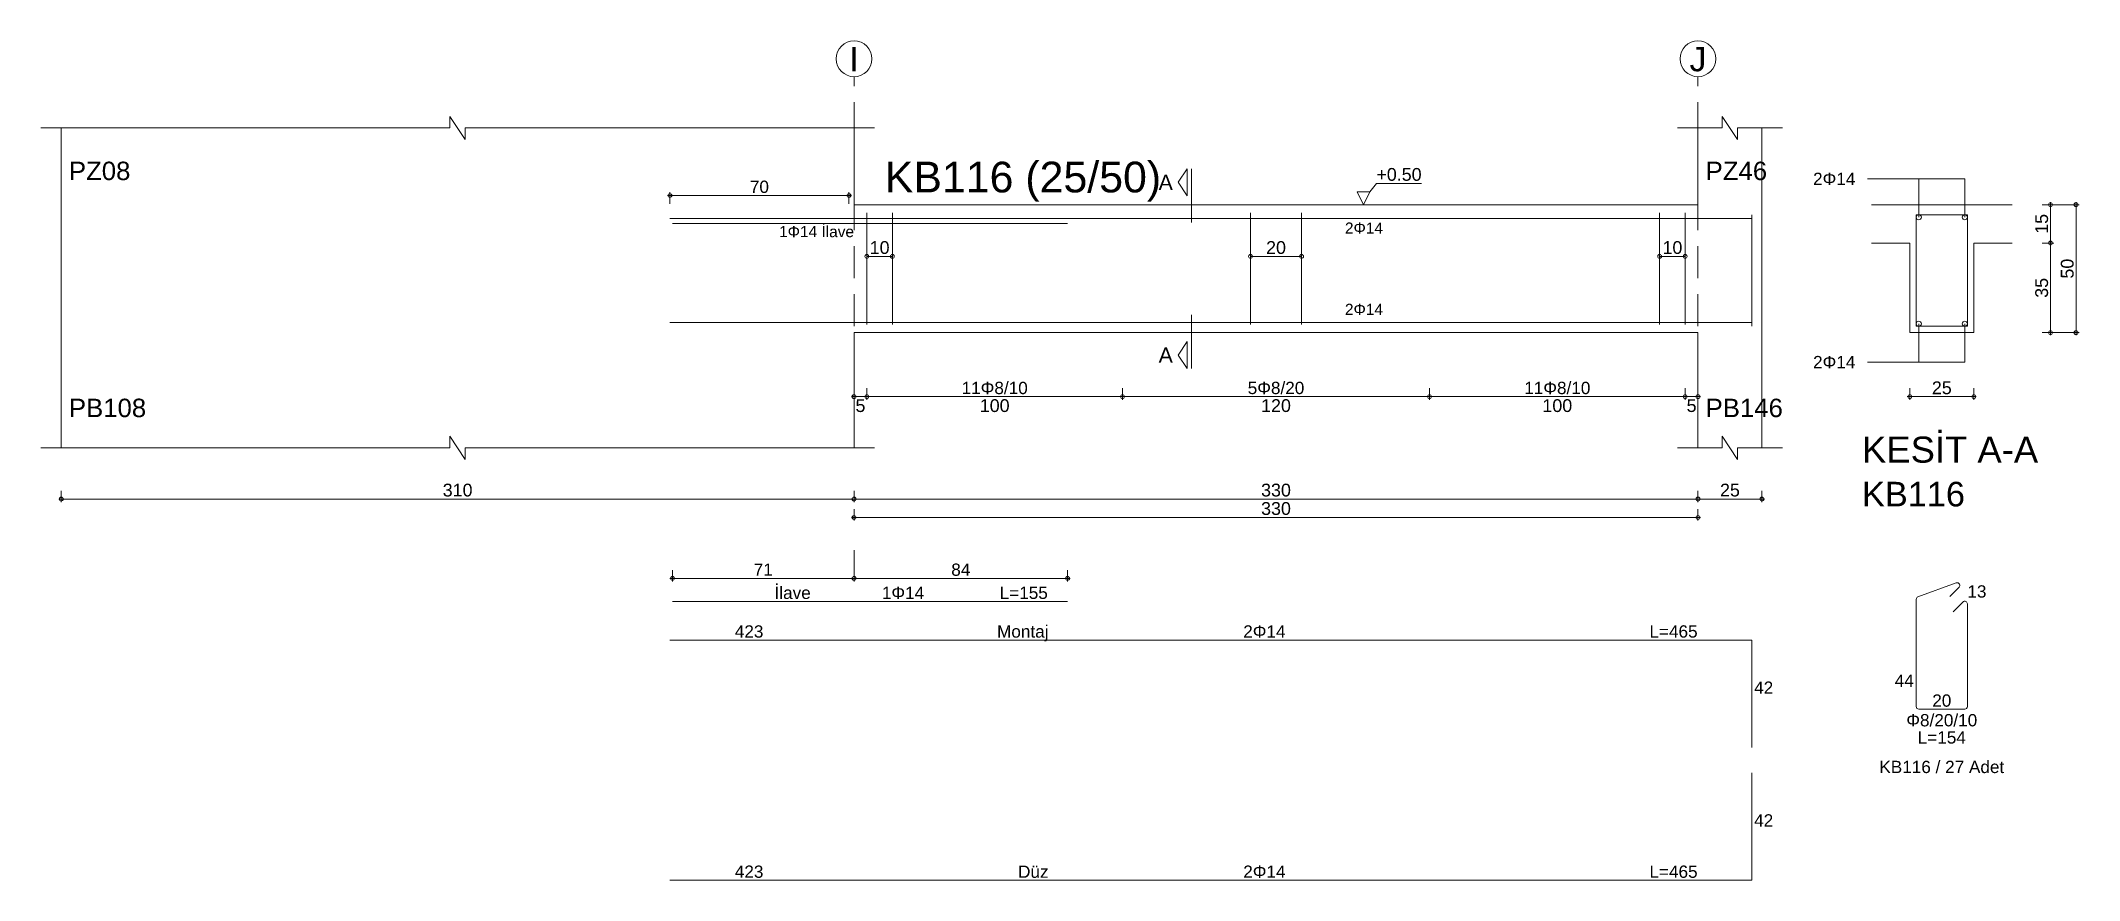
# Model space of a CAD drawing. Header units: millimetres. Extents: x 23801 to 80069, y 9628 to 14137.
# Drawn here: x 25057 to 26253, y 13501 to 13993 of the extents above; entities that cross this region are included whole.
import ezdxf

# ---------------------------------------------------------------- set-up
doc = ezdxf.new("R2010")
doc.units = ezdxf.units.MM
doc.linetypes.add('DASHDOT2', pattern=[12.7, 6.35, -3.175, 0, -3.175])
doc.linetypes.add('DASHED4', pattern=[18.75, 12.5, -6.25])
doc.layers.add('aks', color=251, linetype='DASHDOT2', lineweight=35)
for name, color, linetype in [('Donatı Topl. Uzun. Yazısı', 7, 'Continuous'), ('Donatı Uz. Yazısı', 7, 'Continuous'), ('Donatı Yazısı', 7, 'Continuous'), ('Donatı Çizgisi', 7, 'Continuous'), ('Kiriş', 7, 'Continuous'), ('Standart', 7, 'Continuous'), ('Ölçülendirme', 7, 'Continuous')]:
    doc.layers.add(name, color=color, linetype=linetype)
doc.styles.add('arial_1_18', font='arial.ttf', dxfattribs={"height": 0.2})

# ---------------------------------------------------------------- blocks, each defined once
blk = doc.blocks.new('IDE143Entity7346')
at = {"layer": 'aks', "color": 30, "linetype": 'DASHED4', "lineweight": 5}
for points in [[(1161.81, 2016.8), (1161.81, 2151.8)], [(1491.81, 2016.8), (1491.81, 2151.8)], [(1161.81, 1955.8), (1161.81, 1966.8)]]:
    blk.add_lwpolyline(points, dxfattribs=at)
at = {"layer": 'aks', "color": 1, "linetype": 'Continuous', "lineweight": 5}
for centre in [(1161.81, 2158.8), (1491.81, 2158.8)]:
    blk.add_circle(centre, 7, dxfattribs=at)
at = {"layer": 'Donatı Çizgisi', "color": 5, "linetype": 'Continuous', "lineweight": 5}
for points in [[(1089.81, 2096.4), (1512.81, 2096.4)], [(1166.81, 2055), (1166.81, 2098.6)], [(1176.81, 2055), (1176.81, 2098.6)], [(1316.81, 2055), (1316.81, 2098.6)], [(1336.81, 2055), (1336.81, 2098.6)], [(1476.81, 2055), (1476.81, 2098.6)], [(1486.81, 2055), (1486.81, 2098.6)], [(1512.81, 2054.4), (1512.81, 2097.8)], [(1577.15, 2054.3), (1577.15, 2097.9)], [(1577.15, 2097.9), (1597.15, 2097.9)], [(1597.15, 2054.3), (1597.15, 2097.9)], [(1090.81, 2094.4), (1245.31, 2094.4)], [(1089.81, 2055.8), (1512.81, 2055.8)], [(1577.15, 2054.3), (1597.15, 2054.3)], [(1577.82, 1948.54), (1592.82, 1954.01)], [(1090.81, 1946.8), (1245.31, 1946.8)], [(1577.15, 1905.72), (1577.15, 1947.59)], [(1590.25, 1948.69), (1593.89, 1952.33)], [(1591.63, 1942.78), (1595.4, 1946.56)], [(1597.15, 1905.72), (1597.15, 1945.84)], [(1089.81, 1931.7), (1512.81, 1931.7)], [(1512.81, 1889.7), (1512.81, 1931.7)], [(1578.17, 1904.7), (1596.13, 1904.7)], [(1512.81, 1837.85), (1512.81, 1879.85)], [(1089.81, 1837.85), (1512.81, 1837.85)]]:
    blk.add_lwpolyline(points, dxfattribs=at)
for centre in [(1578.15, 2096.9), (1596.15, 2096.9), (1578.15, 2055.3), (1596.15, 2055.3)]:
    blk.add_circle(centre, 1, dxfattribs=at)
for centre, start, end in [((1593.17, 1953.05), 315, 110), ((1578.17, 1947.59), 110, 180), ((1596.13, 1945.84), 0, 135), ((1578.17, 1905.72), 180, 270), ((1596.13, 1905.72), 270, 0)]:
    blk.add_arc(centre, 1.02, start, end, dxfattribs=at)
at = {"layer": 'Kiriş', "color": 1, "linetype": 'Continuous', "lineweight": 5}
for points in [[(1003.81, 2131.8), (1003.81, 2136.3)], [(1009.81, 2127.3), (1003.81, 2136.3)], [(1501.31, 2131.8), (1501.31, 2136.3)], [(1507.31, 2127.3), (1501.31, 2136.3)], [(843.81, 2131.8), (1003.81, 2131.8)], [(851.81, 2006.8), (851.81, 2131.8)], [(1009.81, 2127.3), (1009.81, 2131.8)], [(1009.81, 2131.8), (1169.81, 2131.8)], [(1161.81, 2101.8), (1161.81, 2131.8)], [(1483.81, 2131.8), (1501.31, 2131.8)], [(1491.81, 2101.8), (1491.81, 2131.8)], [(1507.31, 2131.8), (1524.81, 2131.8)], [(1507.31, 2127.3), (1507.31, 2131.8)], [(1516.81, 2006.8), (1516.81, 2131.8)], [(1161.81, 2101.8), (1491.81, 2101.8)], [(1559.65, 2101.8), (1614.65, 2101.8)], [(1559.65, 2086.8), (1574.65, 2086.8)], [(1574.65, 2051.8), (1574.65, 2086.8)], [(1599.65, 2086.8), (1614.65, 2086.8)], [(1599.65, 2051.8), (1599.65, 2086.8)], [(1161.81, 2051.8), (1491.81, 2051.8)], [(1161.81, 2006.8), (1161.81, 2051.8)], [(1491.81, 2006.8), (1491.81, 2051.8)], [(1574.65, 2051.8), (1599.65, 2051.8)], [(1009.81, 2002.3), (1003.81, 2011.3)], [(1003.81, 2006.8), (1003.81, 2011.3)], [(1507.31, 2002.3), (1501.31, 2011.3)], [(1501.31, 2006.8), (1501.31, 2011.3)], [(843.81, 2006.8), (1003.81, 2006.8)], [(1009.81, 2006.8), (1169.81, 2006.8)], [(1009.81, 2002.3), (1009.81, 2006.8)], [(1483.81, 2006.8), (1501.31, 2006.8)], [(1507.31, 2006.8), (1524.81, 2006.8)], [(1507.31, 2002.3), (1507.31, 2006.8)]]:
    blk.add_lwpolyline(points, dxfattribs=at)
at = {"layer": 'Ölçülendirme', "color": 1, "linetype": 'Continuous', "lineweight": 5}
for points in [[(1288.56, 2110.55), (1292.06, 2115.8)], [(1292.06, 2105.3), (1292.06, 2115.8)], [(1293.81, 2094.8), (1293.81, 2115.8)], [(1088.81, 2105.4), (1160.81, 2105.4)], [(1089.81, 2102.15), (1089.81, 2106.65)], [(1159.81, 2102.15), (1159.81, 2106.65)], [(1292.06, 2105.3), (1288.56, 2110.55)], [(1361.06, 2101.8), (1358.56, 2106.8)], [(1358.56, 2106.8), (1363.56, 2106.8)], [(1363.56, 2106.8), (1361.06, 2101.8)], [(1363.56, 2106.8), (1366.06, 2110.13)], [(1366.06, 2110.13), (1383.74, 2110.13)], [(1558.15, 2111.9), (1596.15, 2111.9)], [(1578.15, 2096.9), (1578.15, 2111.9)], [(1596.15, 2096.9), (1596.15, 2111.9)], [(1361.06, 2101.8), (1361.06, 2101.8)], [(1626.4, 2101.8), (1640.9, 2101.8)], [(1629.65, 2050.8), (1629.65, 2102.8)], [(1639.65, 2050.8), (1639.65, 2102.8)], [(1166.81, 2081.6), (1176.81, 2081.6)], [(1316.81, 2081.6), (1336.81, 2081.6)], [(1476.81, 2081.6), (1486.81, 2081.6)], [(1626.4, 2086.8), (1630.9, 2086.8)], [(1293.81, 2037.8), (1293.81, 2058.8)], [(1578.15, 2040.3), (1578.15, 2055.3)], [(1596.15, 2040.3), (1596.15, 2055.3)], [(1626.4, 2051.8), (1640.9, 2051.8)], [(1288.56, 2043.05), (1292.06, 2048.3)], [(1292.06, 2037.8), (1288.56, 2043.05)], [(1292.06, 2037.8), (1292.06, 2048.3)], [(1558.15, 2040.3), (1596.15, 2040.3)], [(1160.81, 2026.8), (1492.81, 2026.8)], [(1161.81, 2025.55), (1161.81, 2030.05)], [(1166.81, 2025.55), (1166.81, 2030.05)], [(1266.81, 2025.55), (1266.81, 2030.05)], [(1386.81, 2025.55), (1386.81, 2030.05)], [(1486.81, 2025.55), (1486.81, 2030.05)], [(1491.81, 2025.55), (1491.81, 2030.05)], [(1573.65, 2026.8), (1600.65, 2026.8)], [(1574.65, 2025.55), (1574.65, 2030.05)], [(1599.65, 2025.55), (1599.65, 2030.05)], [(850.81, 1986.8), (1517.81, 1986.8)], [(851.81, 1985.55), (851.81, 1990.05)], [(1161.81, 1985.55), (1161.81, 1990.05)], [(1491.81, 1985.55), (1491.81, 1990.05)], [(1516.81, 1985.55), (1516.81, 1990.05)], [(1160.81, 1979.6), (1492.81, 1979.6)], [(1161.81, 1978.35), (1161.81, 1982.85)], [(1491.81, 1978.35), (1491.81, 1982.85)], [(1089.81, 1955.8), (1162.81, 1955.8)], [(1090.81, 1954.55), (1090.81, 1959.05)], [(1160.81, 1955.8), (1246.31, 1955.8)], [(1161.81, 1954.55), (1161.81, 1959.05)], [(1161.81, 1954.55), (1161.81, 1959.05)], [(1245.31, 1954.55), (1245.31, 1959.05)]]:
    blk.add_lwpolyline(points, dxfattribs=at)
for centre in [(1089.81, 2105.4), (1159.81, 2105.4), (1629.65, 2101.8), (1639.65, 2101.8), (1166.81, 2081.6), (1176.81, 2081.6), (1316.81, 2081.6), (1336.81, 2081.6), (1476.81, 2081.6), (1486.81, 2081.6), (1629.65, 2086.8), (1629.65, 2051.8), (1639.65, 2051.8), (1161.81, 2026.8), (1166.81, 2026.8), (1166.81, 2026.8), (1266.81, 2026.8), (1266.81, 2026.8), (1386.81, 2026.8), (1386.81, 2026.8), (1486.81, 2026.8), (1486.81, 2026.8), (1491.81, 2026.8), (1574.65, 2026.8), (1599.65, 2026.8), (851.81, 1986.8), (1161.81, 1986.8), (1161.81, 1986.8), (1491.81, 1986.8), (1491.81, 1986.8), (1516.81, 1986.8), (1161.81, 1979.6), (1491.81, 1979.6), (1090.81, 1955.8), (1161.81, 1955.8), (1161.81, 1955.8), (1245.31, 1955.8)]:
    blk.add_circle(centre, 0.75, dxfattribs=at)
at = {"layer": 'aks', "color": 1, "linetype": 'Continuous', "lineweight": 5, "style": 'arial_1_18'}
for s, p in [('I', (1159.98, 2153.92)), ('J', (1488.51, 2153.92))]:
    blk.add_text(s, height=9.45, dxfattribs=at).set_placement(p)
at = {"layer": 'Donatı Topl. Uzun. Yazısı', "color": 1, "linetype": 'Continuous', "lineweight": 5, "style": 'arial_1_18'}
for s, p in [('L=155', (1218.75, 1947.76)), ('L=465', (1472.83, 1932.66)), ('L=154', (1577.73, 1891.26)), ('L=465', (1472.83, 1838.81))]:
    blk.add_text(s, height=4.8, dxfattribs=at).set_placement(p)
at = {"layer": 'Donatı Uz. Yazısı', "color": 1, "linetype": 'Continuous', "lineweight": 5, "style": 'arial_1_18'}
for s, p in [('13', (1597.15, 1948.3)), ('423', (1115.19, 1932.66)), ('42', (1513.77, 1910.7)), ('44', (1568.73, 1913.42)), ('20', (1583.42, 1905.66)), ('42', (1513.77, 1858.85)), ('423', (1115.19, 1838.81))]:
    blk.add_text(s, height=4.8, dxfattribs=at).set_placement(p)
at = {"layer": 'Donatı Yazısı', "color": 5, "linetype": 'Continuous', "lineweight": 5, "style": 'arial_1_18'}
for s, height, p in [('2Φ14', 4.8, (1536.81, 2109.5)), ('1Φ14 İlave', 4.32, (1132.5, 2089.12)), ('2Φ14', 4.8, (1536.81, 2037.9)), ('1Φ14', 4.8, (1172.7, 1947.76)), ('2Φ14', 4.8, (1314, 1932.66)), ('Φ8/20/10', 4.8, (1573.28, 1897.98)), ('KB116 / 27 Adet', 4.8, (1562.73, 1879.74)), ('2Φ14', 4.8, (1314, 1838.81))]:
    blk.add_text(s, height=height, dxfattribs=at).set_placement(p)
for p in [(1353.77, 2090.52), (1353.77, 2058.76)]:
    blk.add_text('2Φ14', height=4.32, rotation=360, dxfattribs=at).set_placement(p)
at = {"layer": 'Donatı Yazısı', "color": 1, "linetype": 'Continuous', "lineweight": 5, "style": 'arial_1_18'}
for s, p in [('İlave', (1130.72, 1947.76)), ('Montaj', (1217.73, 1932.66)), ('Düz', (1225.94, 1838.81))]:
    blk.add_text(s, height=4.8, dxfattribs=at).set_placement(p)
at = {"layer": 'Kiriş', "color": 1, "linetype": 'Continuous', "lineweight": 5, "style": 'arial_1_18'}
for s, height, p in [('PZ08', 7.2, (854.81, 2111.4)), ('KB116 (25/50)', 12, (1173.81, 2106.6)), ('PZ46', 7.2, (1494.81, 2111.4)), ('PB108', 7.2, (854.81, 2018.8)), ('PB146', 7.2, (1494.81, 2018.8)), ('KESİT A-A', 10.2, (1555.95, 2001)), ('KB116', 9.6, (1555.95, 1983.92))]:
    blk.add_text(s, height=height, dxfattribs=at).set_placement(p)
at = {"layer": 'Ölçülendirme', "color": 1, "linetype": 'Continuous', "lineweight": 5, "style": 'arial_1_18'}
for s, height, p in [('A', 5.95, (1280.92, 2107.57)), ('+0.50', 5, (1366.06, 2111.13)), ('70', 4.8, (1121.08, 2106.4)), ('A', 5.95, (1280.92, 2040.07)), ('25', 5, (1583.26, 2027.76)), ('5', 5, (1162.37, 2020.8)), ('100', 5, (1210.98, 2020.8)), ('120', 5, (1320.98, 2020.8)), ('100', 5, (1430.98, 2020.8)), ('5', 5, (1487.37, 2020.8)), ('310', 5, (1000.98, 1987.8)), ('330', 5, (1320.98, 1987.8)), ('25', 5, (1500.43, 1987.8)), ('330', 5, (1320.98, 1980.6))]:
    blk.add_text(s, height=height, dxfattribs=at).set_placement(p)
for s, rotation, p in [('15', 90, (1628.69, 2090.42)), ('10', 360, (1167.93, 2082.56)), ('20', 360, (1322.93, 2082.56)), ('10', 360, (1477.93, 2082.56)), ('50', 90, (1638.69, 2072.92)), ('35', 90, (1628.69, 2065.42))]:
    blk.add_text(s, height=5, rotation=rotation, dxfattribs=at).set_placement(p)
at = {"layer": 'Ölçülendirme', "color": 5, "linetype": 'Continuous', "lineweight": 5, "style": 'arial_1_18'}
for s, p in [('11Φ8/10', (1203.88, 2027.8)), ('5Φ8/20', (1315.75, 2027.8)), ('11Φ8/10', (1423.88, 2027.8)), ('71', (1122.58, 1956.8)), ('84', (1199.83, 1956.8))]:
    blk.add_text(s, height=4.8, dxfattribs=at).set_placement(p)

msp = doc.modelspace()

# ---------------------------------------------------------------- block references
at = {"layer": 'Standart', "xscale": 1.5, "yscale": 1.5, "zscale": 1.5}
msp.add_blockref('IDE143Entity7346', (23791.3, 10744), dxfattribs=at)

doc.saveas('drawing.dxf')
